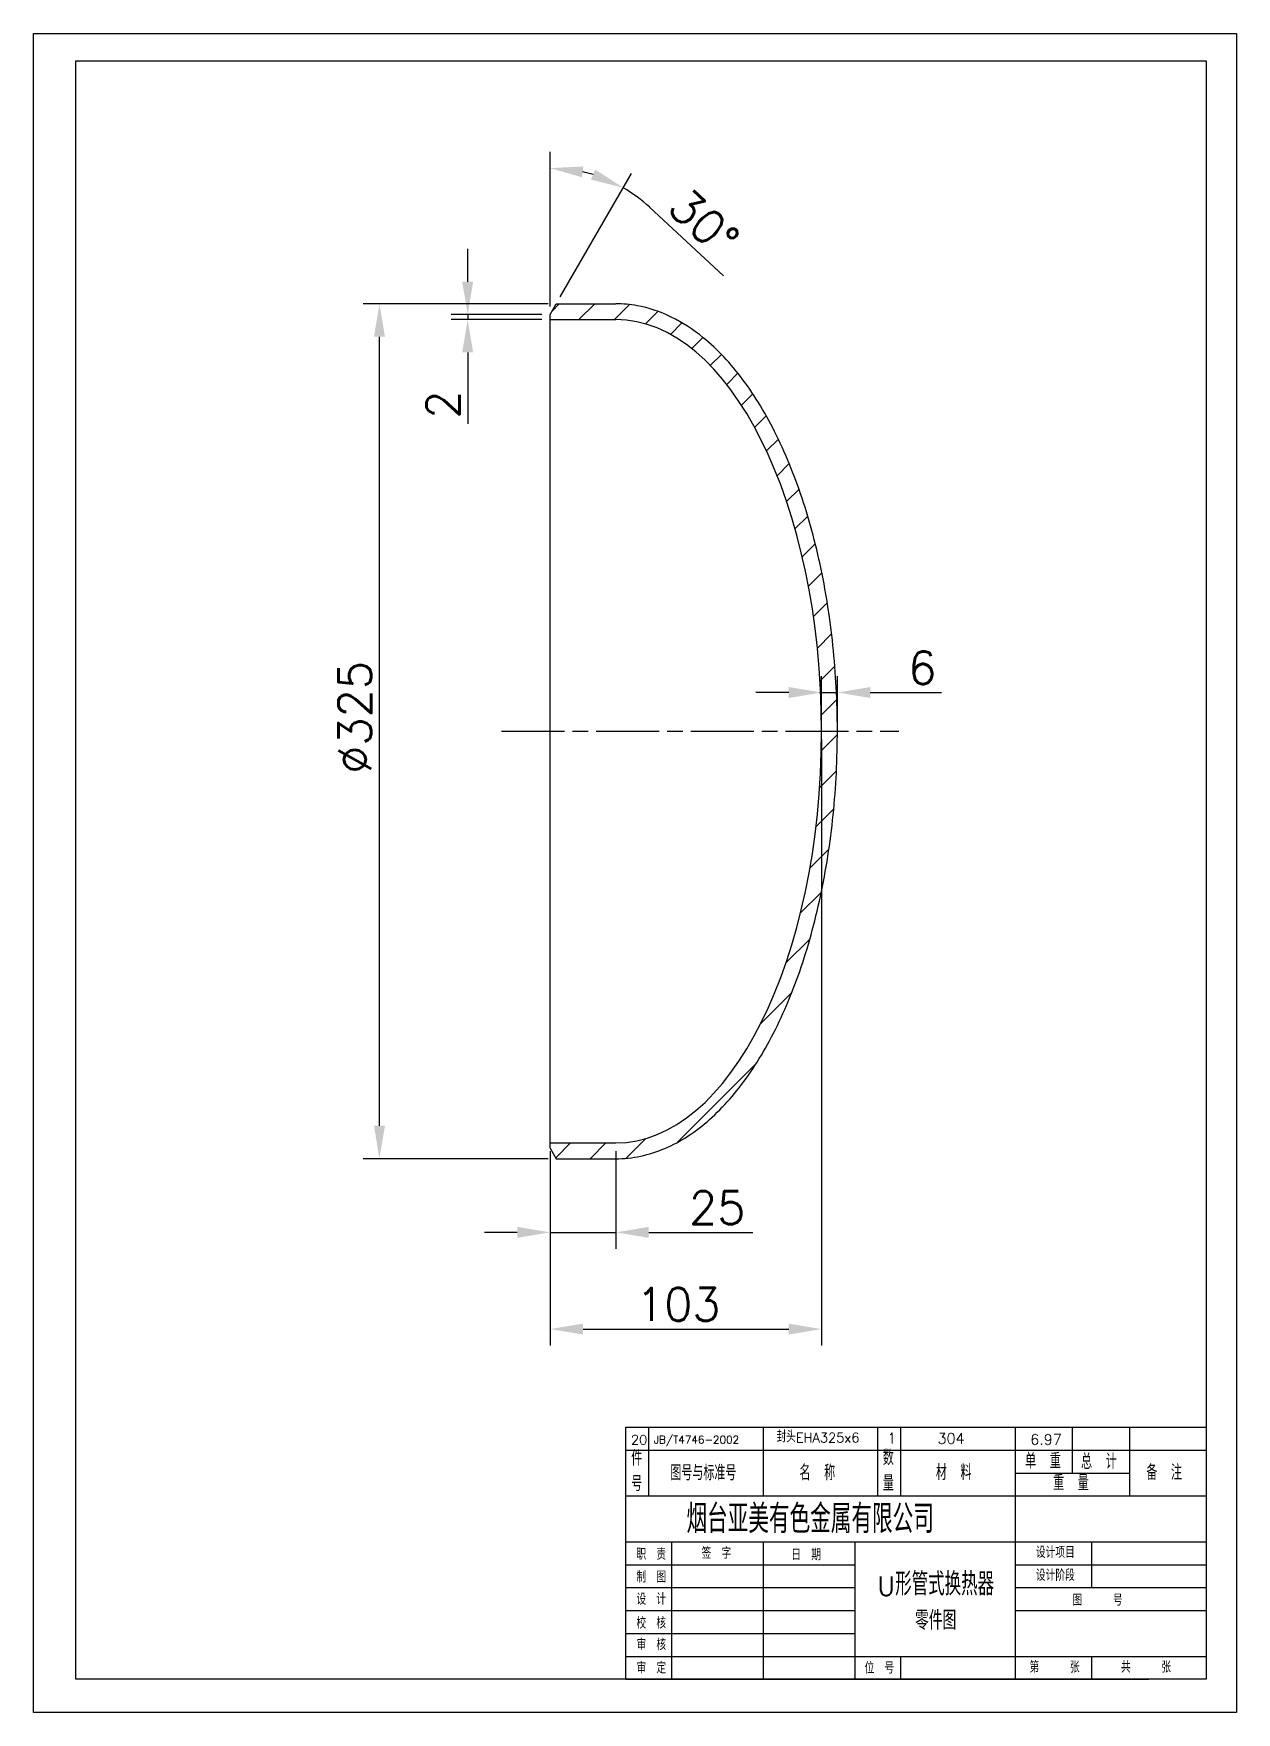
# Model space of a CAD drawing. Header units: millimetres. Extents: x 2215 to 13516, y 3399 to 7964.
# Drawn here: x 13058 to 13516, y 3401 to 4039 of the extents above; entities that cross this region are included whole.
import ezdxf

# ---------------------------------------------------------------- set-up
doc = ezdxf.new("R2010")
doc.units = ezdxf.units.MM
doc.linetypes.add('ACAD_ISO08W100', pattern=[36, 24, -3, 6, -3])
for name, color, linetype in [('中心线', 1, 'ACAD_ISO08W100'), ('实线', 6, 'Continuous'), ('文本', 4, 'Continuous'), ('标注', 3, 'Continuous')]:
    doc.layers.add(name, color=color, linetype=linetype)
doc.styles.get("Standard").update_dxf_attribs({"font": 'txt', "bigfont": 'gbcbig.shx'})
doc.dimstyles.new('ISO-25', dxfattribs={"dimtxt": 2.5, "dimasz": 2.5, "dimexe": 1.25, "dimexo": 0.625, "dimtad": 1, "dimtxsty": 'Standard', "dimcen": 2.5, "dimadec": 0, "dimazin": 0, "dimtfac": 1, "dimtmove": 0, "dimatfit": 3, "dimfxl": 0, "dimarcsym": 0})

msp = doc.modelspace()

# ---------------------------------------------------------------- texts
at = {"layer": '文本'}
for s, insert, char_height, width, attachment_point in [('20', (13285.559, 3506.277), 3.6288, 11.67825, 1), ('JB/T4746-2002', (13294.264, 3505.988), 2.90304, 43.46681, 1), ('\\pl12.249;{\\H0.8333x;封头\\H0.8x;EHA325x6}', (13328.726, 3508.038), 5.4432, 72.07799, 1), ('1', (13383.055, 3507.125), 4, 21.38125, 1), ('304', (13402.16, 3507.011), 4, 89.92699, 1), ('6.97', (13437.399, 3506.583), 4, 83.00953, 1), ('件\\P号', (13285.684, 3500.428), 5.806, 7.95157, 1), ('数\\P量', (13381.361, 3500.633), 5.806, 7.95157, 1), ('单 重', (13435.477, 3499.372), 5.8061, 59.49103, 1), ('总 计', (13456.728, 3499.141), 5.8061, 59.49103, 1), ('图号与标准号', (13300.566, 3494.871), 5.8061, 42.28311, 1), ('名 称', (13349.688, 3494.916), 5.8061, 59.49103, 1), ('材 料', (13401.52, 3495.016), 5.8061, 59.49103, 1), ('重 量', (13446.102, 3491.06), 5.8061, 59.49103, 1), ('备 注', (13481.534, 3495.016), 5.8061, 59.49103, 1), ('烟台亚美有色金属有限公司', (13306.701, 3479.89), 10.8864, 148.05504, 1), ('职 责', (13287.668, 3463.207), 4.3546, 28.30187, 1), ('签 字', (13312.432, 3463.602), 4.3546, 23.63471, 1), ('日 期', (13346.537, 3463.039), 4.3546, 23.91607, 1), ('设计项目', (13439.543, 3463.935), 4.3546, 29.0304, 1), ('制 图', (13287.668, 3454.563), 4.3546, 28.30187, 1), ('{\\H0.8267x;U}形管式换热器\\P{\\H0.8333x;零件图}', (13401.462, 3454.044), 8.70912, 58.39624, 2), ('设计阶段', (13439.543, 3455.226), 4.3546, 29.0304, 1), ('设 计', (13287.668, 3446.141), 4.3546, 28.30187, 1), ('图   号', (13453.483, 3445.788), 4.3546, 59.49103, 1), ('校 核', (13287.668, 3437.054), 4.3546, 28.30187, 1), ('审 核', (13287.668, 3428.854), 4.3546, 28.30187, 1), ('审 定', (13287.668, 3419.988), 4.3546, 28.30187, 1), ('位 号', (13374.41, 3419.973), 4.3546, 16.2908, 1), ('第   张', (13437.119, 3420.322), 4.3546, 59.49103, 1), ('共   张', (13471.904, 3420.322), 4.3546, 59.49103, 1)]:
    msp.add_mtext(s, dxfattribs=dict(at, insert=insert, char_height=char_height, width=width, attachment_point=attachment_point))

# ---------------------------------------------------------------- blocks, each defined once
blk = doc.blocks.new('*D111')
at = {"layer": 'Defpoints', "color": 0}
for p in [(13189.96, 3936.35), (13257.17, 3936.35), (13257.17, 3611.35)]:
    blk.add_point(p, dxfattribs=at)
at = {"layer": '标注', "color": 3, "lineweight": -2}
for p, q in [((13254.05, 3936.35), (13183.71, 3936.35)), ((13189.96, 3623.85), (13189.96, 3923.85)), ((13254.05, 3611.35), (13183.71, 3611.35))]:
    blk.add_line(p, q, dxfattribs=at)
at = {"layer": '标注', "color": 3}
for points in [[(13187.88, 3923.85), (13192.05, 3923.85), (13189.96, 3936.35)], [(13187.88, 3623.85), (13192.05, 3623.85), (13189.96, 3611.35)]]:
    blk.add_solid(points, dxfattribs=at)
at = {"layer": '标注', "color": 4, "insert": (13180.59, 3779.13), "char_height": 12.5, "attachment_point": 5, "rotation": 90}
blk.add_mtext('%%c325', dxfattribs=at)
blk = doc.blocks.new('*D112')
at = {"layer": 'Defpoints', "color": 0}
for p in [(13254.82, 3932.27), (13223.51, 3930.35), (13254.82, 3930.35)]:
    blk.add_point(p, dxfattribs=at)
at = {"layer": '标注', "color": 3, "lineweight": -2}
for p, q in [((13223.51, 3944.77), (13223.51, 3957.27)), ((13251.69, 3932.27), (13217.26, 3932.27)), ((13223.51, 3932.27), (13223.51, 3930.35)), ((13251.69, 3930.35), (13217.26, 3930.35)), ((13223.51, 3917.85), (13223.51, 3890.76))]:
    blk.add_line(p, q, dxfattribs=at)
at = {"layer": '标注', "color": 3}
for points in [[(13221.42, 3944.77), (13225.59, 3944.77), (13223.51, 3932.27)], [(13221.42, 3917.85), (13225.59, 3917.85), (13223.51, 3930.35)]]:
    blk.add_solid(points, dxfattribs=at)
at = {"layer": '标注', "color": 4, "insert": (13214.13, 3898.06), "char_height": 12.5, "attachment_point": 5, "rotation": 90}
blk.add_mtext('2', dxfattribs=at)
blk = doc.blocks.new('*D113')
at = {"layer": 'Defpoints', "color": 0}
for p in [(13364.07, 3788.6), (13358.07, 3773.85), (13364.07, 3773.85)]:
    blk.add_point(p, dxfattribs=at)
at = {"layer": '标注', "color": 3, "lineweight": -2}
for p, q in [((13358.07, 3776.97), (13358.07, 3794.85)), ((13364.07, 3776.97), (13364.07, 3794.85)), ((13345.57, 3788.6), (13333.07, 3788.6)), ((13358.07, 3788.6), (13364.07, 3788.6)), ((13376.57, 3788.6), (13403.65, 3788.6))]:
    blk.add_line(p, q, dxfattribs=at)
at = {"layer": '标注', "color": 3}
for points in [[(13345.57, 3790.68), (13345.57, 3786.51), (13358.07, 3788.6)], [(13376.57, 3790.68), (13376.57, 3786.51), (13364.07, 3788.6)]]:
    blk.add_solid(points, dxfattribs=at)
at = {"layer": '标注', "color": 4, "insert": (13396.36, 3797.97), "char_height": 12.5, "attachment_point": 5}
blk.add_mtext('6', dxfattribs=at)
blk = doc.blocks.new('*D114')
at = {"layer": 'Defpoints', "color": 0}
for p in [(13358.07, 3773.85), (13254.86, 3617.35), (13358.07, 3546.58)]:
    blk.add_point(p, dxfattribs=at)
at = {"layer": '标注', "color": 3, "lineweight": -2}
for p, q in [((13358.07, 3770.72), (13358.07, 3540.33)), ((13254.86, 3614.22), (13254.86, 3540.33)), ((13267.36, 3546.58), (13345.57, 3546.58))]:
    blk.add_line(p, q, dxfattribs=at)
at = {"layer": '标注', "color": 3}
for points in [[(13267.36, 3548.66), (13267.36, 3544.5), (13254.86, 3546.58)], [(13345.57, 3548.66), (13345.57, 3544.5), (13358.07, 3546.58)]]:
    blk.add_solid(points, dxfattribs=at)
at = {"layer": '标注', "color": 4, "insert": (13303.58, 3555.95), "char_height": 12.5, "attachment_point": 5}
blk.add_mtext('103', dxfattribs=at)
blk = doc.blocks.new('*D115')
at = {"layer": 'Defpoints', "color": 0}
for p in [(13254.86, 3617.35), (13279.82, 3617.35), (13279.82, 3583.35)]:
    blk.add_point(p, dxfattribs=at)
at = {"layer": '标注', "color": 3, "lineweight": -2}
for p, q in [((13254.86, 3614.22), (13254.86, 3577.1)), ((13279.82, 3614.22), (13279.82, 3577.1)), ((13242.36, 3583.35), (13229.86, 3583.35)), ((13254.86, 3583.35), (13279.82, 3583.35)), ((13292.32, 3583.35), (13331.9, 3583.35))]:
    blk.add_line(p, q, dxfattribs=at)
at = {"layer": '标注', "color": 3}
for points in [[(13242.36, 3585.44), (13242.36, 3581.27), (13254.86, 3583.35)], [(13292.32, 3585.44), (13292.32, 3581.27), (13279.82, 3583.35)]]:
    blk.add_solid(points, dxfattribs=at)
at = {"layer": '标注', "color": 4, "insert": (13318.36, 3592.73), "char_height": 12.5, "attachment_point": 5}
blk.add_mtext('25', dxfattribs=at)
blk = doc.blocks.new('*D116')
at = {"layer": 'Defpoints', "color": 0}
for p in [(13264.48, 3987.09), (13254.82, 3932.27), (13254.82, 3932.27), (13257.17, 3936.35), (13254.86, 3615.35)]:
    blk.add_point(p, dxfattribs=at)
at = {"layer": '标注', "color": 3, "lineweight": -2}
for p, q in [((13254.82, 3935.4), (13254.81, 3994.18)), ((13258.73, 3939.05), (13285.77, 3985.89)), ((13292.7, 3973.05), (13320.74, 3947))]:
    blk.add_line(p, q, dxfattribs=at)
for start, end in [(72.89438, 77.11349), (47.10562, 60)]:
    blk.add_arc((13254.82, 3932.27), 55.66, start, end, dxfattribs=at)
at = {"layer": '标注', "color": 3}
for points in [[(13267, 3984.46), (13267.46, 3988.6), (13254.81, 3987.93)], [(13272.02, 3987.38), (13270.36, 3983.56), (13282.65, 3980.48)]]:
    blk.add_solid(points, dxfattribs=at)
at = {"layer": '标注', "color": 4, "insert": (13313.34, 3967.15), "char_height": 12.5, "attachment_point": 5, "rotation": 317.10562}
blk.add_mtext('30°', dxfattribs=at)

# ---------------------------------------------------------------- dimensions: what is measured, and where the dimension line sits
at = {"layer": '标注'}
dim = msp.add_angular_dim_2l(base=(13264.478, 3987.087), line1=((13254.818, 3932.271), (13257.171, 3936.347)), line2=((13254.861, 3615.347), (13254.818, 3932.271)), dimstyle='ISO-25', override={"dimscale": 5, "dimdsep": 46, "dimclrd": 3, "dimclre": 3, "dimclrt": 4}, dxfattribs=at)
dim.commit()
dim.dimension.update_dxf_attribs({"geometry": '*D116', "text_midpoint": (13313.336, 3967.147)})
for base, p1, p2, text, picture, middle in [((13223.507, 3930.347), (13254.818, 3932.271), (13254.818, 3930.347), '2', '*D112', (13223.507, 3898.055)), ((13189.963, 3936.347), (13257.171, 3611.347), (13257.171, 3936.347), '%%c325', '*D111', (13189.963, 3779.131))]:
    dim = msp.add_linear_dim(base=base, p1=p1, p2=p2, angle=90, text=text, dimstyle='ISO-25', override={"dimscale": 5, "dimdsep": 46, "dimclrd": 3, "dimclre": 3, "dimclrt": 4}, dxfattribs=at)
    dim.commit()
    dim.dimension.update_dxf_attribs({"geometry": picture, "text_midpoint": middle, "dimtype": 160})
dim = msp.add_linear_dim(base=(13364.068, 3788.597), p1=(13358.068, 3773.847), p2=(13364.068, 3773.847), dimstyle='ISO-25', override={"dimscale": 5, "dimdsep": 46, "dimclrd": 3, "dimclre": 3, "dimclrt": 4}, dxfattribs=at)
dim.commit()
dim.dimension.update_dxf_attribs({"geometry": '*D113', "text_midpoint": (13396.36, 3797.972)})
for base, p2, text, picture, middle in [((13358.068, 3546.579), (13358.068, 3773.847), '103', '*D114', (13303.582, 3546.579)), ((13279.818, 3583.355), (13279.818, 3617.347), '25', '*D115', (13318.36, 3583.355))]:
    dim = msp.add_linear_dim(base=base, p1=(13254.861, 3617.347), p2=p2, text=text, dimstyle='ISO-25', override={"dimscale": 5, "dimdsep": 46, "dimclrd": 3, "dimclre": 3, "dimclrt": 4}, dxfattribs=at)
    dim.commit()
    dim.dimension.update_dxf_attribs({"geometry": picture, "text_midpoint": middle, "dimtype": 160})

# ---------------------------------------------------------------- hatches: boundary and pattern name
at = {"layer": '实线'}
h = msp.add_hatch(dxfattribs=at)
h.set_pattern_fill('ANSI31', color=256, scale=3, style=0)
h.set_pattern_definition([(45, (-704.79, -4.809), (-6.735192, 6.735192), [])])
edge = h.paths.add_edge_path()
edge.add_ellipse((13279.818, 3773.847), major_axis=(0, 156.5), ratio=0.5, start_angle=270, end_angle=360, ccw=False)
edge.add_line((13358.068, 3773.847), (13364.068, 3773.847))
edge.add_spline(control_points=[(13364.068, 3773.847), (13364.068, 3782.769), (13363.693, 3791.691), (13362.044, 3811.158), (13360.596, 3821.646), (13356.663, 3841.858), (13354.178, 3851.581), (13348.254, 3869.886), (13344.816, 3878.467), (13337.088, 3894.159), (13332.8, 3901.271), (13323.48, 3913.743), (13318.447, 3919.107), (13309.185, 3926.643), (13305.104, 3929.286), (13296.667, 3933.38), (13292.309, 3934.829), (13285.211, 3936.104), (13282.515, 3936.347), (13279.818, 3936.347)], knot_values=[4.7123891, 4.7123891, 4.7123891, 4.7123891, 4.8802075, 4.8802075, 5.0835275, 5.0835275, 5.2868474, 5.2868474, 5.4901674, 5.4901674, 5.6934874, 5.6934874, 5.8968073, 5.8968073, 6.0451786, 6.0451786, 6.1935499, 6.1935499, 6.2831853, 6.2831853, 6.2831853, 6.2831853], degree=3, periodic=0)
edge.add_line((13279.818, 3936.347), (13257.171, 3936.347))
edge.add_line((13257.171, 3936.347), (13254.818, 3932.271))
edge.add_line((13254.818, 3932.271), (13254.818, 3930.347))
edge.add_line((13254.818, 3930.347), (13279.818, 3930.347))
edge = h.paths.add_edge_path()
edge.add_spline(control_points=[(13279.818, 3611.347), (13282.98, 3611.347), (13286.143, 3611.681), (13292.393, 3613), (13295.481, 3613.984), (13301.528, 3616.565), (13304.488, 3618.161), (13312.938, 3623.675), (13318.209, 3628.368), (13328.038, 3639.589), (13332.597, 3646.119), (13340.905, 3660.751), (13344.652, 3668.853), (13351.23, 3686.321), (13354.059, 3695.686), (13358.705, 3715.318), (13360.523, 3725.584), (13363.083, 3746.617), (13363.826, 3757.382), (13364.051, 3770.072), (13364.068, 3771.959), (13364.068, 3773.847)], knot_values=[3.1415927, 3.1415927, 3.1415927, 3.1415927, 3.2467177, 3.2467177, 3.3518428, 3.3518428, 3.4569678, 3.4569678, 3.6602878, 3.6602878, 3.8636077, 3.8636077, 4.0669277, 4.0669277, 4.2702477, 4.2702477, 4.4735676, 4.4735676, 4.6768876, 4.6768876, 4.7123891, 4.7123891, 4.7123891, 4.7123891], degree=3, periodic=0)
edge.add_line((13364.068, 3773.847), (13358.068, 3773.847))
edge.add_ellipse((13279.818, 3773.847), major_axis=(0, 156.5), ratio=0.5, start_angle=180, end_angle=270, ccw=False)
edge.add_line((13279.818, 3617.347), (13254.861, 3617.347))
edge.add_line((13254.861, 3617.347), (13254.861, 3615.347))
edge.add_line((13254.861, 3615.347), (13257.171, 3611.347))
edge.add_line((13257.171, 3611.347), (13279.818, 3611.347))

# ---------------------------------------------------------------- linework, layer by layer
at = {"layer": '中心线'}
msp.add_line((13236.318, 3773.847), (13387.434, 3773.847), dxfattribs=at)
at = {"layer": '实线'}
for p, q in [((13254.818, 3932.271), (13257.171, 3936.347)), ((13254.861, 3615.347), (13254.818, 3932.271)), ((13257.171, 3936.347), (13279.818, 3936.347)), ((13254.818, 3930.347), (13279.818, 3930.347)), ((13254.861, 3617.347), (13279.818, 3617.347)), ((13254.861, 3615.347), (13257.171, 3611.347)), ((13257.171, 3611.347), (13279.818, 3611.347))]:
    msp.add_line(p, q, dxfattribs=at)
msp.add_ellipse((13279.818, 3773.847), major_axis=(0, 156.5), ratio=0.5, start_param=3.1415927, end_param=6.2831853, dxfattribs=at)
msp.add_open_spline([(13279.818, 3611.347), (13282.98, 3611.347), (13286.143, 3611.681), (13292.393, 3613), (13295.481, 3613.984), (13301.528, 3616.565), (13304.488, 3618.161), (13312.938, 3623.675), (13318.209, 3628.368), (13328.038, 3639.589), (13332.597, 3646.119), (13340.905, 3660.751), (13344.652, 3668.853), (13351.23, 3686.321), (13354.059, 3695.686), (13358.705, 3715.318), (13360.523, 3725.584), (13363.083, 3746.617), (13363.826, 3757.382), (13364.21, 3778.989), (13363.851, 3789.829), (13362.044, 3811.158), (13360.596, 3821.646), (13356.663, 3841.858), (13354.178, 3851.581), (13348.254, 3869.886), (13344.816, 3878.467), (13337.088, 3894.159), (13332.8, 3901.271), (13323.48, 3913.743), (13318.447, 3919.107), (13309.185, 3926.643), (13305.104, 3929.286), (13296.667, 3933.38), (13292.309, 3934.829), (13285.211, 3936.104), (13282.515, 3936.347), (13279.818, 3936.347)], degree=3, knots=[3.1415927, 3.1415927, 3.1415927, 3.1415927, 3.2467177, 3.2467177, 3.3518428, 3.3518428, 3.4569678, 3.4569678, 3.6602878, 3.6602878, 3.8636077, 3.8636077, 4.0669277, 4.0669277, 4.2702477, 4.2702477, 4.4735676, 4.4735676, 4.6768876, 4.6768876, 4.8802075, 4.8802075, 5.0835275, 5.0835275, 5.2868474, 5.2868474, 5.4901674, 5.4901674, 5.6934874, 5.6934874, 5.8968073, 5.8968073, 6.0451786, 6.0451786, 6.1935499, 6.1935499, 6.2831853, 6.2831853, 6.2831853, 6.2831853], dxfattribs=at)
at = {"layer": '标注'}
for p, q in [((13283.694, 3413.451), (13283.694, 3509.251)), ((13283.694, 3509.251), (13504.325, 3509.251)), ((13283.694, 3509.251), (13504.325, 3509.251)), ((13292.403, 3483.124), (13292.403, 3509.251)), ((13335.949, 3483.124), (13335.949, 3509.251)), ((13379.495, 3483.124), (13379.495, 3509.251)), ((13388.204, 3483.124), (13388.204, 3509.251)), ((13431.749, 3465.706), (13431.749, 3509.251)), ((13453.522, 3491.833), (13453.522, 3509.251)), ((13475.295, 3483.124), (13475.295, 3509.251)), ((13283.694, 3500.542), (13504.325, 3500.542)), ((13431.749, 3491.833), (13475.295, 3491.833)), ((13283.694, 3483.124), (13504.325, 3483.124)), ((13283.694, 3413.451), (13283.694, 3465.706)), ((13283.694, 3413.451), (13283.694, 3465.706)), ((13283.694, 3465.706), (13504.325, 3465.706)), ((13301.112, 3413.451), (13301.112, 3465.706)), ((13335.949, 3413.451), (13335.949, 3465.706)), ((13370.785, 3413.451), (13370.785, 3465.706)), ((13431.749, 3413.451), (13431.749, 3465.706)), ((13460.78, 3448.287), (13460.78, 3465.706)), ((13283.694, 3456.996), (13370.785, 3456.996)), ((13431.749, 3456.996), (13504.325, 3456.996)), ((13283.694, 3448.287), (13370.785, 3448.287)), ((13431.749, 3448.287), (13504.325, 3448.287)), ((13283.694, 3439.578), (13370.785, 3439.578)), ((13431.749, 3439.578), (13504.325, 3439.578)), ((13283.694, 3430.869), (13370.785, 3430.869)), ((13283.694, 3422.16), (13504.325, 3422.16)), ((13388.204, 3413.451), (13388.204, 3422.16)), ((13460.78, 3413.451), (13460.78, 3422.16)), ((13283.694, 3413.451), (13482.552, 3413.451))]:
    msp.add_line(p, q, dxfattribs=at)
for points in [[(13058.454, 4039.096), (13515.793, 4039.096), (13515.793, 3400.841), (13058.454, 3400.841)], [(13074.509, 4028.78), (13504.325, 4028.78), (13504.325, 3413.451), (13074.509, 3413.451)]]:
    msp.add_lwpolyline(points, close=True, dxfattribs=at)

msp.set_redraw_order([(e.dxf.handle, doc.entitydb.next_handle()) for e in msp.query("TEXT MTEXT ATTDEF DIMENSION ARC_DIMENSION")])  # texts and dimensions are drawn at this point

doc.saveas('drawing.dxf')
